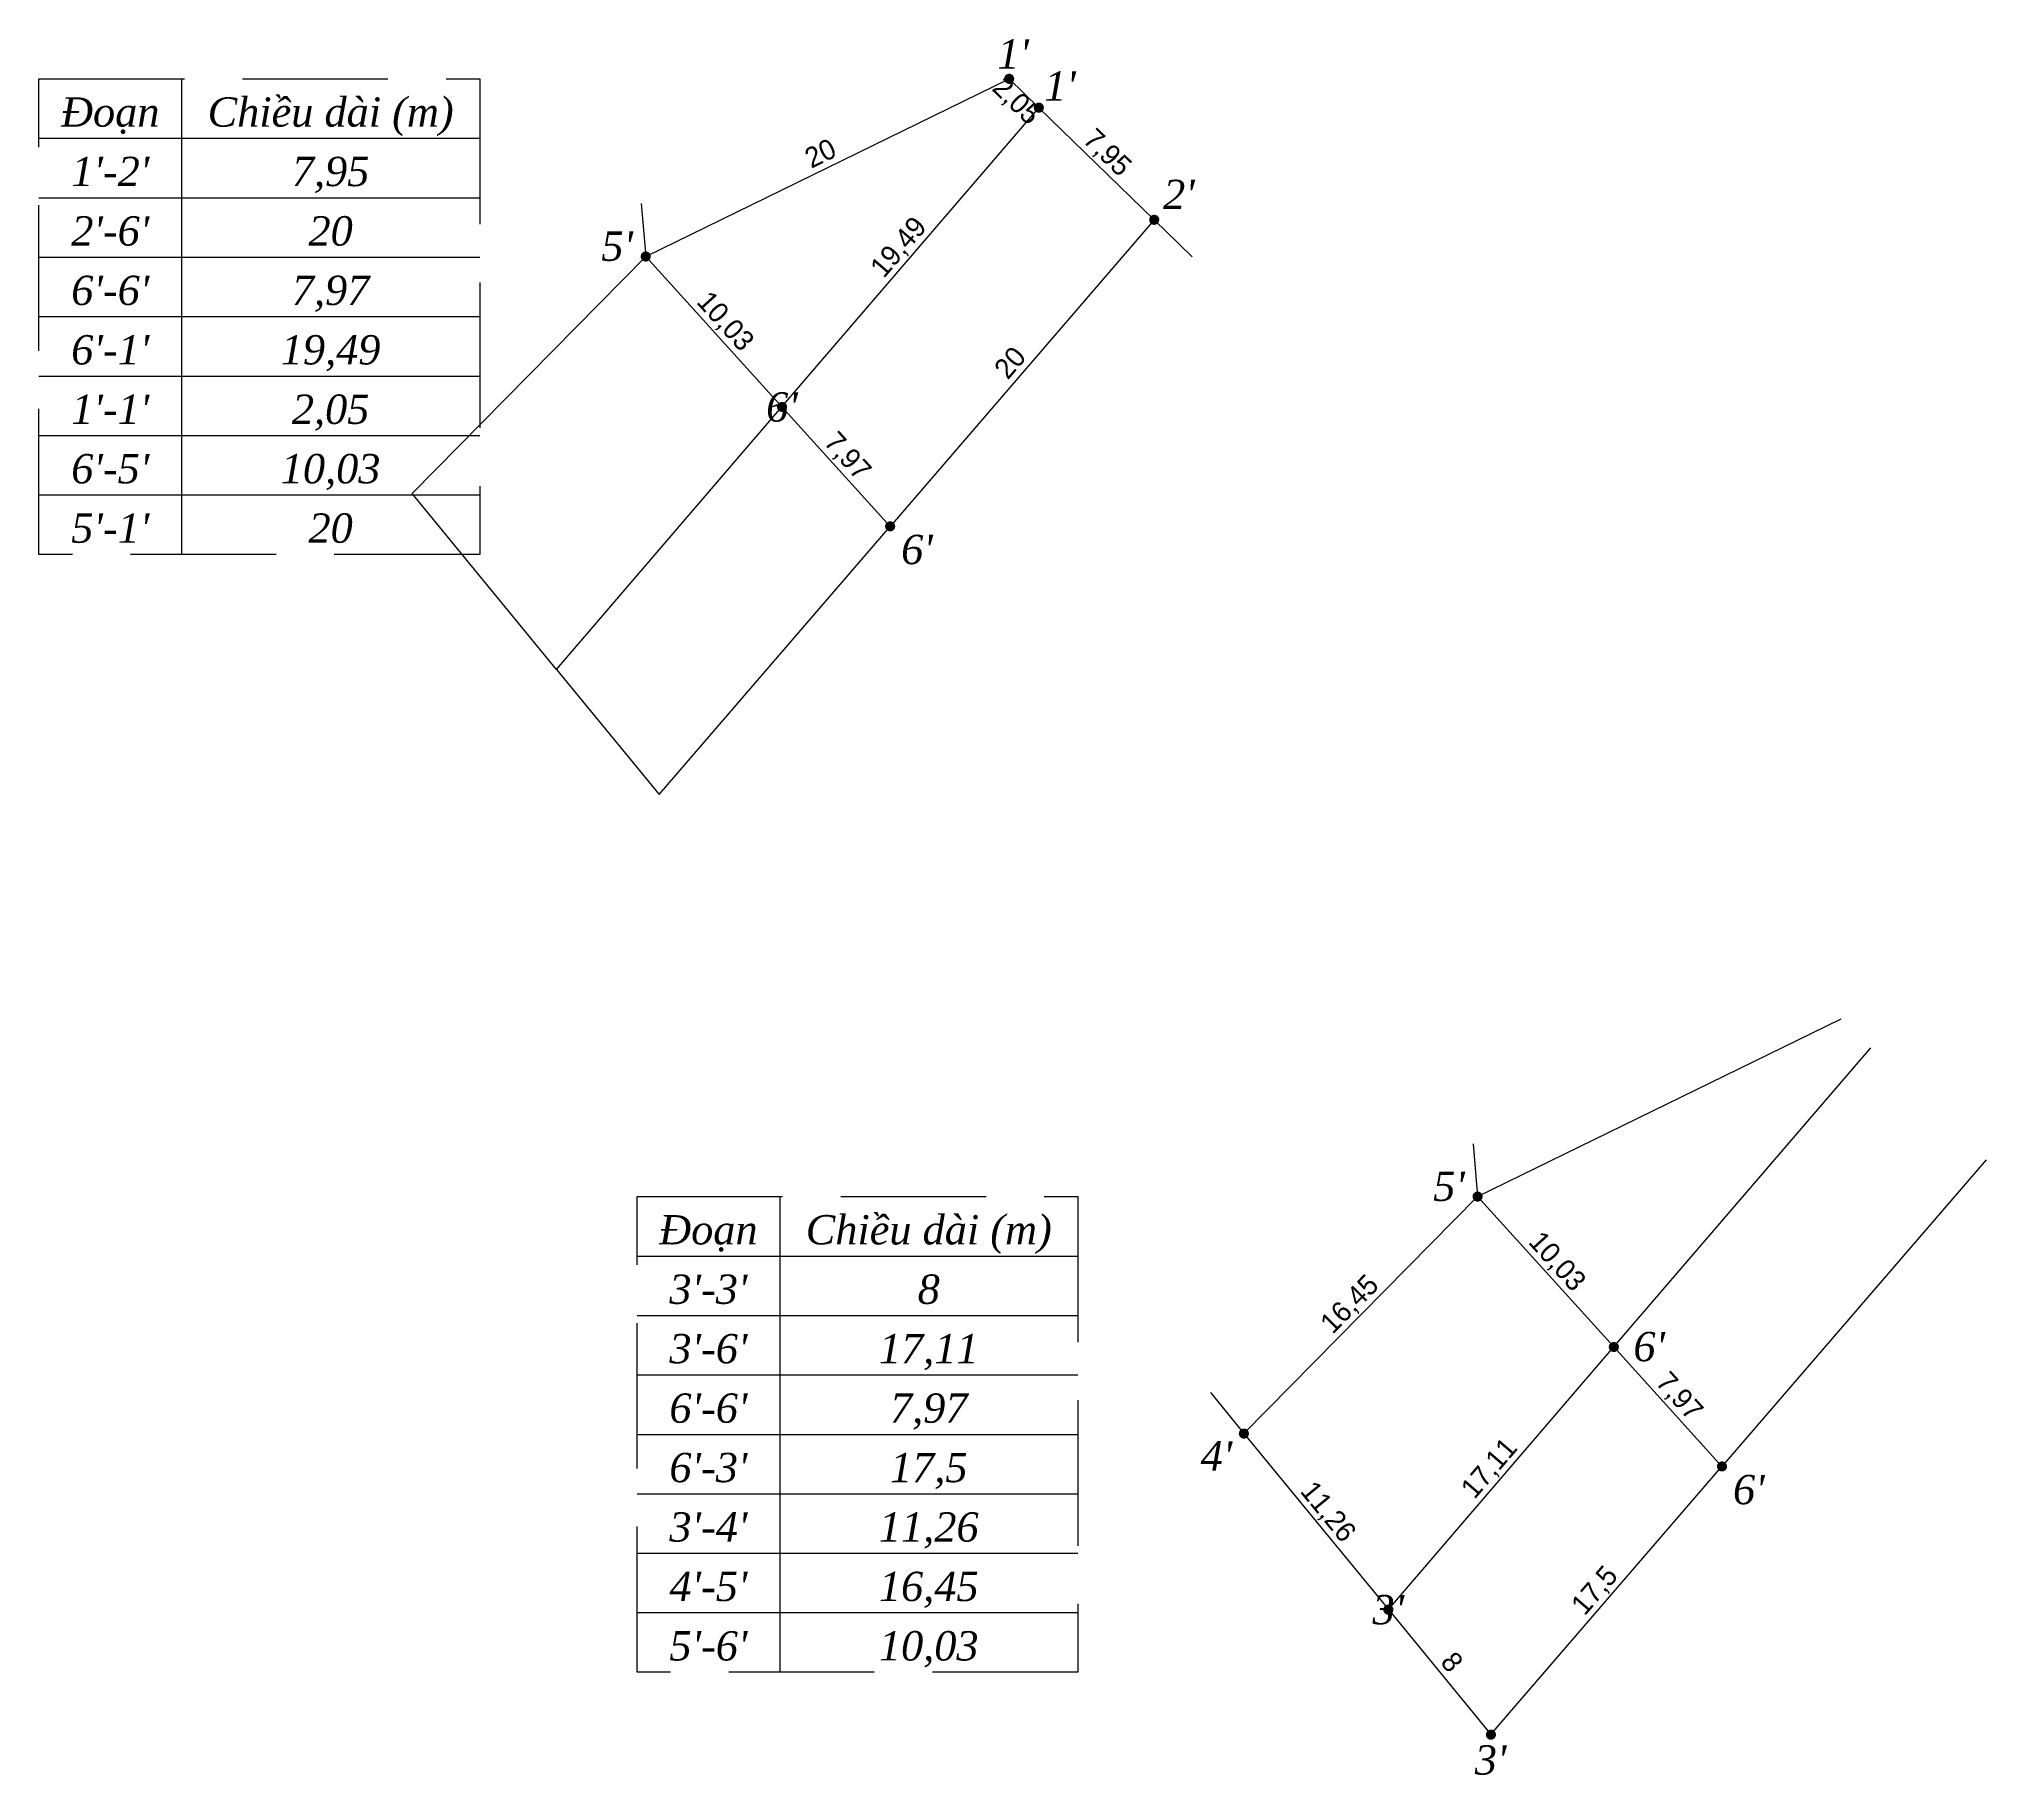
# Model space of a CAD drawing. Header units: metres. Extents: x 538357 to 538868, y 1836792 to 1837138.
# Drawn here: x 538772.2 to 538868.5, y 1836970.1 to 1837055.9 of the extents above; entities that cross this region are included whole.
import ezdxf
from ezdxf.enums import TextEntityAlignment as Align

# ---------------------------------------------------------------- set-up
doc = ezdxf.new("R2010")
doc.units = ezdxf.units.M
doc.header["$MEASUREMENT"] = 0
doc.linetypes.add('DGN Style 3', pattern=[10.066084, 7.19006, -2.876024])
for name, color, linetype, lineweight in [('Level 1', 7, 'Continuous', 0), ('Level 10', 7, 'Continuous', 0), ('Level 16', 7, 'Continuous', 0)]:
    doc.layers.add(name, color=color, linetype=linetype, lineweight=lineweight)
doc.layers.add('NODE', color=7, linetype='Continuous')
doc.styles.add('Style-Times New Roman IF', font='timesi.ttf')

msp = doc.modelspace()

# ---------------------------------------------------------------- texts
at = {"layer": 'Level 1', "linetype": 'DGN Style 3', "lineweight": 0, "style": 'Style-Times New Roman IF'}
for s, p in [("1'", (538820.391, 1837055.167)), ("1'", (538822.708, 1837053.582)), ("2'", (538828.586, 1837048.219)), ("5'", (538800.814, 1837045.662)), ("6'", (538808.962, 1837037.716)), ("6'", (538815.637, 1837030.67)), ("5'", (538841.942, 1836999.193)), ("6'", (538851.839, 1836991.271)), ("4'", (538830.443, 1836985.862)), ("6'", (538856.764, 1836984.202)), ("3'", (538838.942, 1836978.266)), ("3'", (538843.999, 1836970.836))]:
    msp.add_text(s, height=1.45, dxfattribs=at).set_placement(p, align=Align.MIDDLE_CENTER)
at = {"layer": 'Level 16', "linetype": 'DGN Style 3', "lineweight": 0}
msp.add_text('2,05', height=1, rotation=315.82131, dxfattribs=at).set_placement((538820.928, 1837053.219), align=Align.TOP_CENTER)
at = {"layer": 'Level 16', "linetype": 'DGN Style 3', "lineweight": 0, "style": 'Style-Times New Roman IF'}
for s, p in [('Đoạn', (538775.751, 1837052.293)), ('Chiều dài (m)', (538786.646, 1837052.293)), ("1'-2'", (538775.751, 1837049.355)), ('7,95', (538786.646, 1837049.355)), ("2'-6'", (538775.751, 1837046.417)), ('20', (538786.646, 1837046.417)), ("6'-6'", (538775.751, 1837043.479)), ('7,97', (538786.646, 1837043.479)), ("6'-1'", (538775.751, 1837040.54)), ('19,49', (538786.646, 1837040.54)), ("1'-1'", (538775.751, 1837037.602)), ('2,05', (538786.646, 1837037.602)), ("6'-5'", (538775.751, 1837034.664)), ('10,03', (538786.646, 1837034.664)), ("5'-1'", (538775.751, 1837031.726)), ('20', (538786.646, 1837031.726)), ('Đoạn', (538805.324, 1836997.043)), ('Chiều dài (m)', (538816.219, 1836997.043)), ("3'-3'", (538805.324, 1836994.105)), ('8', (538816.219, 1836994.105)), ("3'-6'", (538805.324, 1836991.167)), ('17,11', (538816.219, 1836991.167)), ("6'-6'", (538805.324, 1836988.229)), ('7,97', (538816.219, 1836988.229)), ("6'-3'", (538805.324, 1836985.291)), ('17,5', (538816.219, 1836985.291)), ("3'-4'", (538805.324, 1836982.353)), ('11,26', (538816.219, 1836982.353)), ("4'-5'", (538805.324, 1836979.415)), ('16,45', (538816.219, 1836979.415)), ("5'-6'", (538805.324, 1836976.477)), ('10,03', (538816.219, 1836976.477))]:
    msp.add_text(s, height=1.45, dxfattribs=at).set_placement(p, align=Align.MIDDLE_CENTER)
at = {"layer": 'Level 16', "linetype": 'DGN Style 3', "lineweight": 0}
for s, rotation, p in [('20', 26.04296, (538811.21, 1837049.542)), ('7,95', 315.82326, (538824.514, 1837049.735)), ('19,49', 49.34665, (538815.312, 1837045.111)), ('10,03', 312.17766, (538805.594, 1837041.434)), ('20', 49.2494, (538820.838, 1837039.388)), ('7,97', 312.1778, (538811.636, 1837034.765)), ('10,03', 312.17766, (538846.721, 1836994.965)), ('16,45', 45.39151, (538837.575, 1836992.826)), ('7,97', 312.1778, (538852.764, 1836988.296)), ('17,11', 49.3463, (538844.516, 1836984.757)), ('11,26', 309.3802, (538835.37, 1836982.618)), ('17,5', 49.24935, (538849.726, 1836978.715)), ('8', 309.37982, (538841.478, 1836975.176))]:
    msp.add_text(s, height=1, rotation=rotation, dxfattribs=at).set_placement(p, align=Align.BOTTOM_CENTER)

# ---------------------------------------------------------------- linework, layer by layer
at = {"layer": 'Level 1', "color": 7, "linetype": 'Continuous', "lineweight": 0}
for p, q in [((538802.004, 1837047.764), (538802.225, 1837045.152)), ((538827.366, 1837046.964), (538829.246, 1837045.137)), ((538843.131, 1837001.295), (538843.353, 1836998.683)), ((538830.144, 1836989.003), (538831.798, 1836986.969))]:
    msp.add_line(p, q, dxfattribs=at)
at = {"layer": 'Level 10', "color": 1, "lineweight": 0}
msp.add_line((538797.814, 1837024.735), (538808.962, 1837037.716), dxfattribs=at)
at = {"layer": 'Level 10', "color": 1, "linetype": 'Continuous', "lineweight": 0}
for p, q in [((538843.353, 1836998.683), (538861.322, 1837007.464)), ((538868.494, 1837000.495), (538855.438, 1836985.344))]:
    msp.add_line(p, q, dxfattribs=at)
at = {"layer": 'Level 10', "color": 1, "linetype": 'Continuous', "lineweight": 0, "flags": 128}
for points in [[(538802.225, 1837045.152), (538820.194, 1837053.933), (538821.662, 1837052.506), (538827.366, 1837046.964), (538814.311, 1837031.813), (538808.962, 1837037.716)], [(538850.09, 1836991.248), (538843.353, 1836998.683), (538831.798, 1836986.969), (538838.942, 1836978.266), (538844.014, 1836972.086), (538855.438, 1836985.344)]]:
    msp.add_lwpolyline(points, close=True, dxfattribs=at)
at = {"layer": 'Level 10', "color": 1, "linetype": 'Continuous', "lineweight": 0}
for points in [[(538808.962, 1837037.716), (538821.662, 1837052.506)], [(538850.09, 1836991.248), (538862.79, 1837006.037)]]:
    msp.add_lwpolyline(points, dxfattribs=at)
at = {"layer": 'Level 10', "color": 1, "linetype": 'Continuous', "lineweight": 0, "flags": 128}
for points in [[(538797.814, 1837024.735), (538790.67, 1837033.438), (538802.225, 1837045.152)], [(538797.814, 1837024.735), (538802.887, 1837018.555), (538814.311, 1837031.813)]]:
    msp.add_lwpolyline(points, dxfattribs=at)
at = {"layer": 'Level 10', "color": 1, "lineweight": 0}
msp.add_lwpolyline([(538838.942, 1836978.266), (538850.09, 1836991.248)], dxfattribs=at)
at = {"layer": 'Level 16', "lineweight": 0}
for p, q in [((538779.276, 1837053.933), (538779.276, 1837030.428)), ((538772.225, 1837050.995), (538794.016, 1837050.995)), ((538772.225, 1837048.057), (538794.016, 1837048.057)), ((538772.225, 1837045.119), (538794.016, 1837045.119)), ((538772.225, 1837042.18), (538794.016, 1837042.18)), ((538772.225, 1837039.242), (538794.016, 1837039.242)), ((538772.225, 1837036.304), (538794.016, 1837036.304)), ((538772.225, 1837033.366), (538794.016, 1837033.366)), ((538808.849, 1836998.683), (538808.849, 1836975.178)), ((538801.798, 1836995.745), (538823.589, 1836995.745)), ((538801.798, 1836992.807), (538823.589, 1836992.807)), ((538801.798, 1836989.869), (538823.589, 1836989.869)), ((538801.798, 1836986.931), (538823.589, 1836986.931)), ((538801.798, 1836983.993), (538823.589, 1836983.993)), ((538801.798, 1836981.055), (538823.589, 1836981.055)), ((538801.798, 1836978.117), (538823.589, 1836978.117))]:
    msp.add_line(p, q, dxfattribs=at)
at = {"layer": 'Level 16', "color": 7, "linetype": 'DGN Style 3', "lineweight": 0}
for points in [[(538772.225, 1837053.933), (538794.016, 1837053.933), (538794.016, 1837030.428), (538772.225, 1837030.428)], [(538801.798, 1836998.683), (538823.589, 1836998.683), (538823.589, 1836975.178), (538801.798, 1836975.178)]]:
    msp.add_lwpolyline(points, close=True, dxfattribs=at)
at = {"layer": 'NODE', "color": 7, "linetype": 'DGN Style 3', "lineweight": 0, "const_width": 0.25}
for points in [[(538820.319, 1837053.933, 1), (538820.069, 1837053.933, 1)], [(538821.787, 1837052.506, 1), (538821.537, 1837052.506, 1)], [(538827.491, 1837046.964, 1), (538827.241, 1837046.964, 1)], [(538802.35, 1837045.152, 1), (538802.1, 1837045.152, 1)], [(538809.087, 1837037.716, 1), (538808.837, 1837037.716, 1)], [(538814.436, 1837031.813, 1), (538814.186, 1837031.813, 1)], [(538843.478, 1836998.683, 1), (538843.228, 1836998.683, 1)], [(538850.215, 1836991.248, 1), (538849.965, 1836991.248, 1)], [(538831.923, 1836986.969, 1), (538831.673, 1836986.969, 1)], [(538855.563, 1836985.344, 1), (538855.313, 1836985.344, 1)], [(538839.067, 1836978.266, 1), (538838.817, 1836978.266, 1)], [(538844.139, 1836972.086, 1), (538843.889, 1836972.086, 1)]]:
    msp.add_lwpolyline(points, format="xyb", close=True, dxfattribs=at)

msp.set_redraw_order([(e.dxf.handle, doc.entitydb.next_handle()) for e in msp.query("TEXT MTEXT ATTDEF DIMENSION ARC_DIMENSION")])  # texts and dimensions are drawn at this point

doc.saveas('drawing.dxf')
